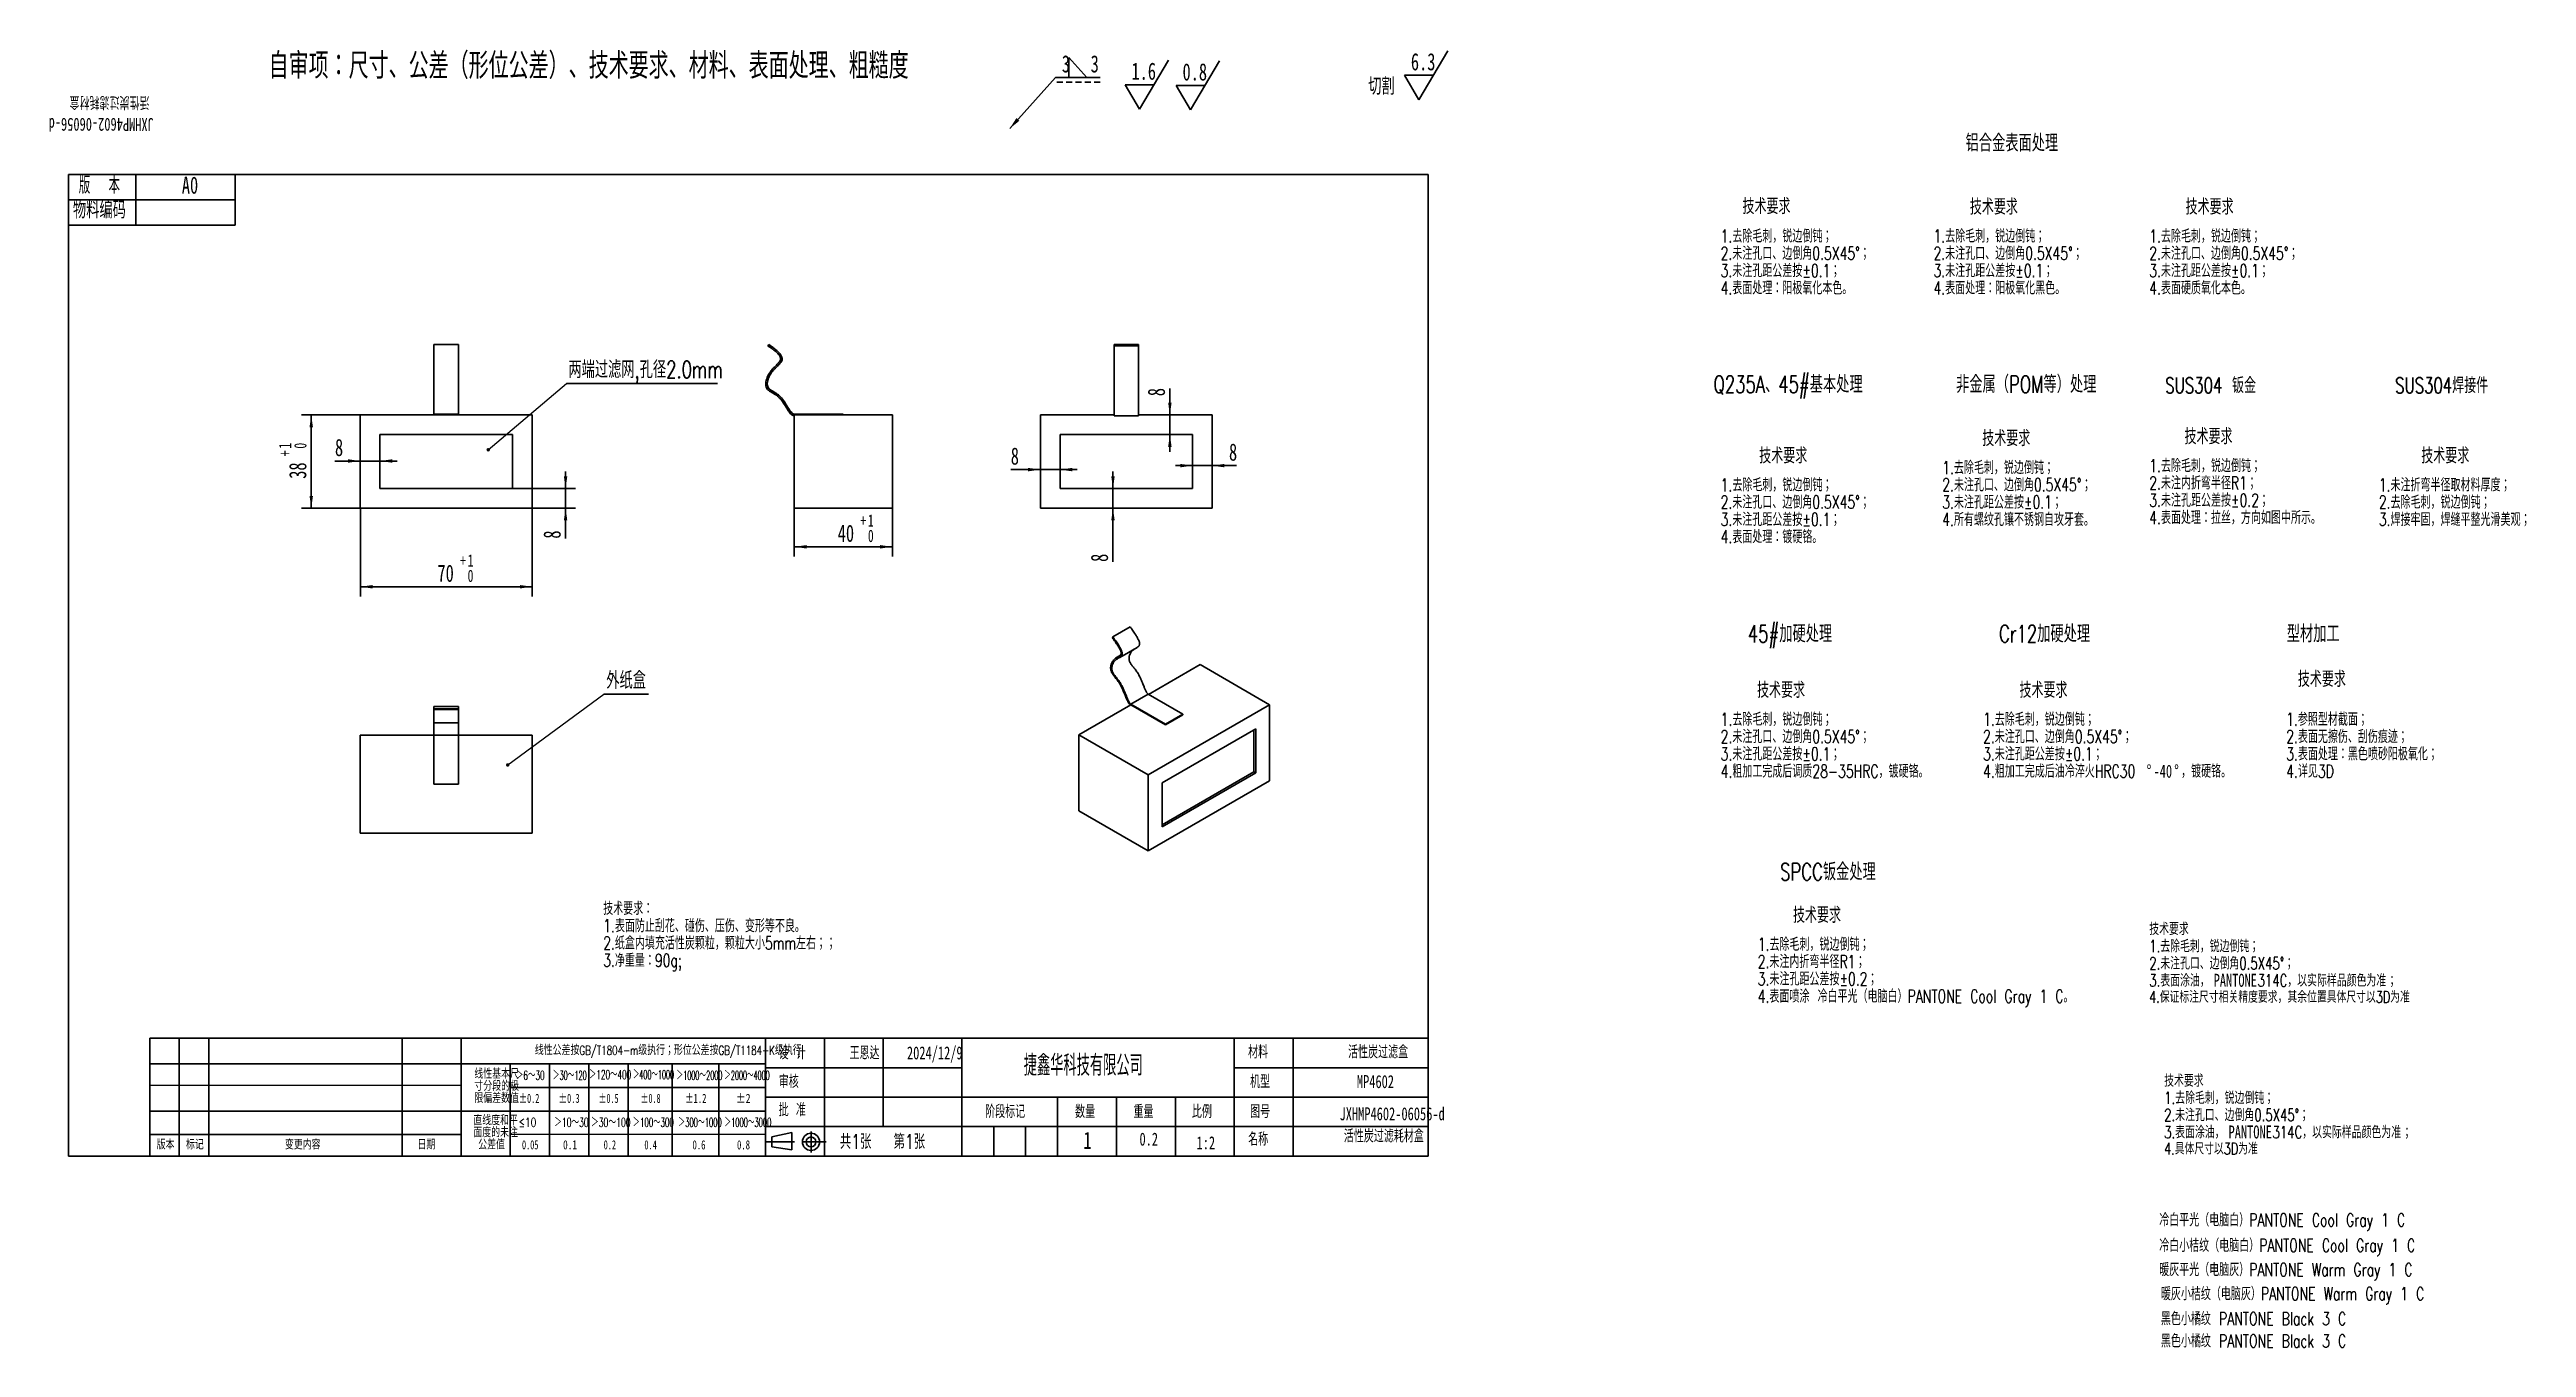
# Model space of a CAD drawing. Header units: millimetres. Extents: x 10 to 515, y -34 to 231.
import ezdxf

# ---------------------------------------------------------------- set-up
doc = ezdxf.new("R2010")
doc.units = ezdxf.units.MM
doc.linetypes.add('HIDDEN', pattern=[1.905, 1.27, -0.635])
doc.layers.add('FORMAT', color=7, linetype='Continuous', lineweight=35)
doc.layers.add('轮廓实线层', color=7, linetype='Continuous', lineweight=35)
doc.styles.add('SLDTEXTSTYLE0', font='TXT', dxfattribs={"width": 0.7, "bigfont": 'bigfont'})
doc.styles.add('SLDTEXTSTYLE1', font='TXT', dxfattribs={"width": 0.7})
doc.styles.add('SLDTEXTSTYLE10', font='TXT', dxfattribs={"width": 0.569954, "bigfont": 'bigfont'})
doc.styles.add('SLDTEXTSTYLE11', font='TXT', dxfattribs={"width": 0.542825, "bigfont": 'bigfont'})
doc.styles.add('SLDTEXTSTYLE12', font='TXT', dxfattribs={"width": 0.607411, "bigfont": 'bigfont'})
doc.styles.add('SLDTEXTSTYLE13', font='TXT', dxfattribs={"width": 0.494457, "bigfont": 'bigfont'})
doc.styles.add('SLDTEXTSTYLE14', font='TXT', dxfattribs={"width": 0.523419, "bigfont": 'bigfont'})
doc.styles.add('SLDTEXTSTYLE15', font='TXT', dxfattribs={"width": 0.677411})
doc.styles.add('SLDTEXTSTYLE16', font='TXT', dxfattribs={"width": 0.616681})
doc.styles.add('SLDTEXTSTYLE17', font='TXT', dxfattribs={"width": 0.592279})
doc.styles.add('SLDTEXTSTYLE18', font='TXT', dxfattribs={"width": 0.633851})
doc.styles.add('SLDTEXTSTYLE19', font='TXT', dxfattribs={"width": 0.751649})
doc.styles.add('SLDTEXTSTYLE2', font='TXT', dxfattribs={"width": 0.579353, "bigfont": 'bigfont'})
doc.styles.add('SLDTEXTSTYLE20', font='TXT', dxfattribs={"width": 0.672854})
doc.styles.add('SLDTEXTSTYLE21', font='TXT', dxfattribs={"width": 0.604873})
doc.styles.add('SLDTEXTSTYLE22', font='TXT', dxfattribs={"width": 0.692137})
doc.styles.add('SLDTEXTSTYLE23', font='TXT', dxfattribs={"width": 0.516181, "bigfont": 'bigfont'})
doc.styles.add('SLDTEXTSTYLE24', font='TXT', dxfattribs={"width": 0.786906})
doc.styles.add('SLDTEXTSTYLE25', font='TXT', dxfattribs={"width": 0.513075, "bigfont": 'bigfont'})
doc.styles.add('SLDTEXTSTYLE26', font='TXT', dxfattribs={"width": 0.6, "bigfont": 'bigfont'})
doc.styles.add('SLDTEXTSTYLE3', font='TXT', dxfattribs={"width": 0.633333, "bigfont": 'bigfont'})
doc.styles.add('SLDTEXTSTYLE4', font='TXT', dxfattribs={"width": 0.589499, "bigfont": 'bigfont'})
doc.styles.add('SLDTEXTSTYLE5', font='TXT', dxfattribs={"width": 0.526455, "bigfont": 'bigfont'})
doc.styles.add('SLDTEXTSTYLE6', font='TXT', dxfattribs={"width": 0.583287, "bigfont": 'bigfont'})
doc.styles.add('SLDTEXTSTYLE7', font='TXT', dxfattribs={"width": 0.632085})
doc.styles.add('SLDTEXTSTYLE8', font='TXT', dxfattribs={"width": 0.735068, "bigfont": 'bigfont'})
doc.styles.add('SLDTEXTSTYLE9', font='TXT', dxfattribs={"width": 0.615255, "bigfont": 'bigfont'})
doc.dimstyles.new('SLDDIMSTYLE0', dxfattribs={"dimtxt": 0.18, "dimasz": 2.5, "dimexe": 0, "dimexo": 0.0625, "dimgap": 0, "dimtad": 0, "dimtih": 1, "dimtoh": 1, "dimdec": 0, "dimrnd": 1e-09, "dimzin": 0, "dimdsep": 46, "dimtxsty": 'Standard', "dimsah": 1, "dimcen": 0.09, "dimadec": 0, "dimazin": 0, "dimtfac": 2.5, "dimtdec": 0, "dimtofl": 0, "dimtmove": 0, "dimatfit": 3, "dimfxl": 0, "dimfrac": 2, "dimtolj": 1, "dimtzin": 0, "dimarcsym": 0})
doc.dimstyles.new('SLDDIMSTYLE1', dxfattribs={"dimtxt": 3.5, "dimasz": 2.5, "dimexe": 0, "dimexo": 0.0625, "dimgap": 0.875, "dimtad": 2, "dimlfac": 2, "dimrnd": 1e-09, "dimzin": 12, "dimdsep": 46, "dimtxsty": 'SLDTEXTSTYLE1', "dimsah": 1, "dimcen": 0.09, "dimadec": 0, "dimazin": 3, "dimtol": 1, "dimtp": 1, "dimtfac": 1, "dimtdec": 1, "dimtofl": 0, "dimtmove": 0, "dimatfit": 3, "dimfxl": 0, "dimfrac": 2, "dimtolj": 1, "dimarcsym": 0})
doc.dimstyles.new('SLDDIMSTYLE2', dxfattribs={"dimtxt": 3.5, "dimasz": 2.5, "dimexe": 0, "dimexo": 0.0625, "dimgap": 0.875, "dimtad": 2, "dimlfac": 2, "dimrnd": 1e-09, "dimzin": 12, "dimdsep": 46, "dimtxsty": 'SLDTEXTSTYLE1', "dimsah": 1, "dimcen": 0.09, "dimadec": 0, "dimazin": 3, "dimtfac": 1, "dimtmove": 0, "dimatfit": 0, "dimfxl": 0, "dimfrac": 2, "dimtolj": 1, "dimtzin": 12, "dimarcsym": 0})
doc.dimstyles.new('SLDDIMSTYLE3', dxfattribs={"dimtxt": 0.18, "dimasz": 0.7, "dimexe": 0, "dimexo": 0.0625, "dimgap": 0, "dimtad": 0, "dimtih": 1, "dimtoh": 1, "dimdec": 0, "dimrnd": 1e-09, "dimzin": 0, "dimdsep": 46, "dimtxsty": 'Standard', "dimblk1": 'DOT', "dimblk2": 'DOT', "dimsah": 1, "dimcen": 0.09, "dimadec": 0, "dimazin": 0, "dimtfac": 0.7, "dimtdec": 0, "dimtofl": 0, "dimtmove": 0, "dimatfit": 3, "dimldrblk": 'DOT', "dimfxl": 0, "dimfrac": 2, "dimtolj": 1, "dimtzin": 0, "dimarcsym": 0})

msp = doc.modelspace()

# ---------------------------------------------------------------- texts
at = {"layer": 'FORMAT'}
for s, insert, char_height, attachment_point, style in [('自审项：尺寸、公差（形位公差）、技术要求、材料、表面处理、粗糙度', (120.1701, 230.2565), 5.291667, 2, 'SLDTEXTSTYLE0'), ('铝合金表面处理', (400.6715, 213.6273), 3.5, 1, 'SLDTEXTSTYLE0'), ('版  本', (16.3148, 205.0299), 3.5, 1, 'SLDTEXTSTYLE26'), ('A0', (38.96, 205.0299), 3.5, 2, 'SLDTEXTSTYLE1'), ('物料编码', (15.1178, 199.9773), 3.5, 1, 'SLDTEXTSTYLE0'), ('Q235A、45#基本处理', (349.3172, 164.4569), 3.5, 1, 'SLDTEXTSTYLE0'), ('非金属（POM等）处理', (398.7222, 164.4569), 3.5, 1, 'SLDTEXTSTYLE0'), ('SUS304 钣金', (441.341, 164.0645), 3.175, 1, 'SLDTEXTSTYLE0'), ('SUS304焊接件', (488.1716, 164.0645), 3.175, 1, 'SLDTEXTSTYLE0'), ('45#加硬处理', (356.3086, 113.6222), 3.5, 1, 'SLDTEXTSTYLE0'), ('Cr12加硬处理', (407.4827, 113.6222), 3.5, 1, 'SLDTEXTSTYLE0'), ('型材加工', (466.0943, 113.6222), 3.5, 1, 'SLDTEXTSTYLE0'), ('SPCC钣金处理', (362.8855, 65.1155), 3.5, 1, 'SLDTEXTSTYLE0'), ('线性公差按GB/T1804-m级执行；形位公差按GB/T1184-K级执行', (136.3831, 27.9234), 1.852083, 2, 'SLDTEXTSTYLE0'), ('设 计', (158.893, 27.7982), 2.64583, 1, 'SLDTEXTSTYLE3'), ('王恩达', (176.376, 27.7982), 2.64583, 2, 'SLDTEXTSTYLE0'), ('2024/12/9', (190.6794, 27.7982), 2.64583, 2, 'SLDTEXTSTYLE1'), ('捷鑫华科技有限公司', (208.7875, 26.0649), 4.23333, 1, 'SLDTEXTSTYLE2'), ('材料', (254.5004, 27.981), 2.64583, 1, 'SLDTEXTSTYLE0'), ('活性炭过滤盒', (280.9836, 27.981), 2.64583, 2, 'SLDTEXTSTYLE0'), ('＞6～30', (105.3457, 22.8184), 1.85208, 1, 'SLDTEXTSTYLE4'), ('＞30～120', (112.8687, 22.8184), 1.85208, 1, 'SLDTEXTSTYLE5'), ('＞120～400', (120.2405, 22.979), 1.85208, 1, 'SLDTEXTSTYLE6'), ('＞400～1000', (129.208, 22.979), 1.85208, 1, 'SLDTEXTSTYLE13'), ('＞1000～2000', (138.0609, 22.8184), 1.85208, 1, 'SLDTEXTSTYLE14'), ('＞2000～4000', (147.8019, 22.8184), 1.85208, 1, 'SLDTEXTSTYLE23'), ('审核', (158.8955, 21.9571), 2.64583, 1, 'SLDTEXTSTYLE0'), ('机型', (254.9054, 21.9571), 2.64583, 1, 'SLDTEXTSTYLE0'), ('MP4602', (280.4481, 21.9571), 2.64583, 2, 'SLDTEXTSTYLE1'), ('±0.2', (105.9442, 18.1427), 1.85208, 1, 'SLDTEXTSTYLE7'), ('±0.3', (114.0606, 18.1427), 1.85208, 1, 'SLDTEXTSTYLE15'), ('±0.5', (122.1662, 18.1427), 1.85208, 1, 'SLDTEXTSTYLE16'), ('±0.8', (130.7171, 18.1427), 1.85208, 1, 'SLDTEXTSTYLE17'), ('±1.2', (139.7998, 18.1427), 1.85208, 1, 'SLDTEXTSTYLE22'), ('±2', (150.1754, 18.1427), 1.85208, 1, 'SLDTEXTSTYLE24'), ('批 准', (158.8955, 16.2214), 2.64583, 1, 'SLDTEXTSTYLE3'), ('阶段标记', (200.9404, 15.8516), 2.64583, 1, 'SLDTEXTSTYLE0'), ('数量', (219.2615, 15.8516), 2.64583, 1, 'SLDTEXTSTYLE0'), ('重量', (231.1732, 15.8516), 2.64583, 1, 'SLDTEXTSTYLE0'), ('比例', (243.0584, 15.8516), 2.64583, 1, 'SLDTEXTSTYLE0'), ('图号', (254.9054, 15.8516), 2.64583, 1, 'SLDTEXTSTYLE0'), ('≤10', (105.8994, 13.2336), 1.85208, 1, 'SLDTEXTSTYLE8'), ('＞10～30', (113.1568, 13.2336), 1.85208, 1, 'SLDTEXTSTYLE12'), ('＞30～100', (120.6328, 13.2336), 1.85208, 1, 'SLDTEXTSTYLE9'), ('＞100～300', (129.1344, 13.2336), 1.85208, 1, 'SLDTEXTSTYLE10'), ('＞300～1000', (138.4253, 13.2336), 1.85208, 1, 'SLDTEXTSTYLE11'), ('＞1000～3000', (147.8431, 13.2336), 1.85208, 1, 'SLDTEXTSTYLE25'), ('共1张', (171.337, 9.8974), 3, 1, 'SLDTEXTSTYLE0'), ('第1张', (182.2886, 9.8974), 3, 1, 'SLDTEXTSTYLE0'), ('1', (220.958, 10.4198), 3.5, 1, 'SLDTEXTSTYLE1'), ('0.2', (234.2685, 10.2316), 2.64583, 2, 'SLDTEXTSTYLE1'), ('名称', (254.5224, 10.2316), 2.64583, 1, 'SLDTEXTSTYLE0'), ('版本', (32.1709, 8.6674), 1.85208, 1, 'SLDTEXTSTYLE0'), ('标记', (38.1463, 8.6674), 1.85208, 1, 'SLDTEXTSTYLE0'), ('变更内容', (58.2951, 8.6674), 1.85208, 1, 'SLDTEXTSTYLE0'), ('日期', (85.2975, 8.6674), 1.85208, 1, 'SLDTEXTSTYLE0'), ('0.05', (106.5853, 8.6792), 1.85208, 1, 'SLDTEXTSTYLE18'), ('0.1', (114.9609, 8.6792), 1.85208, 1, 'SLDTEXTSTYLE19'), ('0.2', (123.2299, 8.6792), 1.85208, 1, 'SLDTEXTSTYLE21'), ('0.4', (131.5166, 8.6674), 1.85208, 1, 'SLDTEXTSTYLE20'), ('0.6', (141.3219, 8.6674), 1.85208, 1, 'SLDTEXTSTYLE1'), ('0.8', (150.3932, 8.6674), 1.85208, 1, 'SLDTEXTSTYLE1'), ('1:2', (245.8983, 9.4834), 2.64583, 2, 'SLDTEXTSTYLE1'), ('冷白平光（电脑白）PANTONE Cool Gray 1 C', (440.1054, -6.2331), 2.645833, 1, 'SLDTEXTSTYLE0'), ('冷白小桔纹（电脑白）PANTONE Cool Gray 1 C', (440.1054, -11.4365), 2.645833, 1, 'SLDTEXTSTYLE0'), ('暖灰平光（电脑灰）PANTONE Warm Gray 1 C', (440.1054, -16.367), 2.645833, 1, 'SLDTEXTSTYLE0'), ('暖灰小桔纹（电脑灰）PANTONE Warm Gray 1 C', (440.4503, -21.282), 2.645833, 1, 'SLDTEXTSTYLE0'), ('黑色小橘纹 PANTONE Black 3 C', (440.4503, -26.3599), 2.645833, 1, 'SLDTEXTSTYLE0'), ('黑色小橘纹 PANTONE Black 3 C', (440.4503, -30.886), 2.645833, 1, 'SLDTEXTSTYLE0')]:
    msp.add_mtext(s, dxfattribs=dict(at, insert=insert, char_height=char_height, attachment_point=attachment_point, style=style))

# ---------------------------------------------------------------- blocks, each defined once
blk = doc.blocks.new('SW_NOTE_0')
at = {"layer": 'FORMAT', "color": 0, "attachment_point": 1}
for s, insert, char_height, style in [('技术要求', (0, 3.22), 2.5, 'SLDTEXTSTYLE0'), ('2.未注孔口、边倒角0.5X45°；', (0, -3.78), 2.5, 'SLDTEXTSTYLE0'), ('1.去除毛刺，锐边倒钝；', (0, -0.28), 2.5, 'SLDTEXTSTYLE0'), ('3.表面涂油，', (0, -7.28), 2.5, 'SLDTEXTSTYLE0'), ('PANTONE', (13.12, -7.17), 2.646, 'SLDTEXTSTYLE1'), ('314C，以实际样品颜色为准', (22.06, -7.28), 2.5, 'SLDTEXTSTYLE0'), ('；', (48.46, -7.44), 2.38, 'SLDTEXTSTYLE0'), ('4.保证标注尺寸相关精度要求，其余位置具体尺寸以3D为准', (0, -10.69), 2.3813, 'SLDTEXTSTYLE0')]:
    blk.add_mtext(s, dxfattribs=dict(at, insert=insert, char_height=char_height, style=style))
blk = doc.blocks.new('SW_NOTE_0_1')
at = {"layer": 'FORMAT', "color": 0, "attachment_point": 1}
for s, insert, char_height, style in [('技术要求', (0, 3.22), 2.5, 'SLDTEXTSTYLE0'), ('2.未注孔口、边倒角0.5X45°；', (0, -3.78), 2.5, 'SLDTEXTSTYLE0'), ('1.去除毛刺，锐边倒钝；', (0, -0.28), 2.5, 'SLDTEXTSTYLE0'), ('3.表面涂油，', (0, -7.28), 2.5, 'SLDTEXTSTYLE0'), ('PANTONE', (13.12, -7.17), 2.646, 'SLDTEXTSTYLE1'), ('314C，以实际样品颜色为准', (22.06, -7.28), 2.5, 'SLDTEXTSTYLE0'), ('；', (48.46, -7.44), 2.38, 'SLDTEXTSTYLE0'), ('4.具体尺寸以3D为准', (0, -10.69), 2.3813, 'SLDTEXTSTYLE0')]:
    blk.add_mtext(s, dxfattribs=dict(at, insert=insert, char_height=char_height, style=style))
blk = doc.blocks.new('SW_NOTE_0_2')
at = {"layer": 'FORMAT', "color": 0, "attachment_point": 1, "style": 'SLDTEXTSTYLE0'}
for s, insert, char_height in [('技术要求', (5.95, 4.09), 3.175), ('1.去除毛刺，锐边倒钝；', (-1.23, -2.12), 2.6458), ('2.未注内折弯半径R1；', (-1.23, -5.64), 2.6458), ('3.未注孔距公差按±0.2；', (-1.23, -9.17), 2.6458), ('4.表面处理：拉丝，方向如图中所示。', (-1.23, -12.7), 2.6458)]:
    blk.add_mtext(s, dxfattribs=dict(at, insert=insert, char_height=char_height))
blk = doc.blocks.new('SW_NOTE_0_3')
at = {"layer": 'FORMAT', "color": 0, "attachment_point": 1, "style": 'SLDTEXTSTYLE0'}
for s, insert, char_height in [('技术要求：', (0, 3.41), 2.646), ('1.表面防止刮花、碰伤、压伤、变形等不良。', (0, -0.12), 2.6458), ('2.纸盒内填充活性炭颗粒，颗粒大小5mm左右；；', (0, -3.64), 2.6458), ('3.净重量：90g;', (0, -7.17), 2.646)]:
    blk.add_mtext(s, dxfattribs=dict(at, insert=insert, char_height=char_height))
blk = doc.blocks.new('SW_NOTE_0_4')
at = {"layer": 'FORMAT', "color": 0, "attachment_point": 1, "style": 'SLDTEXTSTYLE0'}
for s, insert, char_height in [('技术要求', (0, 4.09), 3.175), ('1.去除毛刺，锐边倒钝；', (-7.41, -2.12), 2.6458), ('2.未注孔口、边倒角0.5X45°；', (-7.41, -5.64), 2.6458), ('3.未注孔距公差按±0.1；', (-7.41, -9.17), 2.6458), ('4.表面处理：阳极氧化黑色。', (-7.41, -12.7), 2.6458)]:
    blk.add_mtext(s, dxfattribs=dict(at, insert=insert, char_height=char_height))
blk = doc.blocks.new('SW_NOTE_0_5')
at = {"layer": 'FORMAT', "color": 0, "attachment_point": 1, "style": 'SLDTEXTSTYLE0'}
for s, insert, char_height in [('技术要求', (0, 4.09), 3.175), ('1.去除毛刺，锐边倒钝；', (-4.45, -2.22), 2.6458), ('2.未注孔口、边倒角0.5X45°；', (-4.45, -5.74), 2.6458), ('3.未注孔距公差按±0.1；', (-4.45, -9.27), 2.6458), ('4.表面处理：阳极氧化本色。', (-4.45, -12.8), 2.6458)]:
    blk.add_mtext(s, dxfattribs=dict(at, insert=insert, char_height=char_height))
blk = doc.blocks.new('SW_NOTE_0_6')
at = {"layer": 'FORMAT', "color": 0, "attachment_point": 1, "style": 'SLDTEXTSTYLE0'}
for s, insert, char_height in [('技术要求', (2.38, 4.09), 3.175), ('1.参照型材截面；', (0, -4.35), 2.646), ('2.表面无擦伤、刮伤痕迹；', (0, -7.88), 2.6458), ('3.表面处理：黑色喷砂阳极氧化；', (0, -11.41), 2.6458), ('4.详见3D', (0, -14.93), 2.646)]:
    blk.add_mtext(s, dxfattribs=dict(at, insert=insert, char_height=char_height))
blk = doc.blocks.new('SW_NOTE_0_7')
at = {"layer": 'FORMAT', "color": 0, "attachment_point": 1, "style": 'SLDTEXTSTYLE0'}
for s, insert, char_height in [('技术要求', (1.19, 4.09), 3.175), ('1.去除毛刺，锐边倒钝；', (-6.67, -2.12), 2.6458), ('2.未注孔口、边倒角0.5X45°；', (-6.67, -5.64), 2.6458), ('3.未注孔距公差按±0.1；', (-6.67, -9.17), 2.6458), ('4.表面处理：镀硬铬。', (-6.67, -12.7), 2.6458)]:
    blk.add_mtext(s, dxfattribs=dict(at, insert=insert, char_height=char_height))
blk = doc.blocks.new('SW_NOTE_0_8')
at = {"layer": 'FORMAT', "color": 0, "attachment_point": 1, "style": 'SLDTEXTSTYLE0'}
for s, insert, char_height in [('技术要求', (5.95, 4.09), 3.175), ('1.去除毛刺，锐边倒钝；', (-1.23, -2.12), 2.6458), ('2.未注内折弯半径R1；', (-1.23, -5.64), 2.6458), ('3.未注孔距公差按±0.2；', (-1.23, -9.17), 2.6458), ('4.表面喷涂 冷白平光（电脑白）PANTONE Cool Gray 1 C。', (-1.23, -12.7), 2.6458)]:
    blk.add_mtext(s, dxfattribs=dict(at, insert=insert, char_height=char_height))
blk = doc.blocks.new('SW_NOTE_0_9')
at = {"layer": 'FORMAT', "color": 0, "attachment_point": 1, "style": 'SLDTEXTSTYLE0'}
for s, insert, char_height in [('技术要求', (0, 4.09), 3.175), ('1.去除毛刺，锐边倒钝；', (-8.15, -2.12), 2.6458), ('2.未注孔口、边倒角0.5X45°；', (-8.15, -5.64), 2.6458), ('3.未注孔距公差按±0.1；', (-8.15, -9.17), 2.6458), ('4.所有螺纹孔镶不锈钢自攻牙套。', (-8.15, -12.7), 2.6458)]:
    blk.add_mtext(s, dxfattribs=dict(at, insert=insert, char_height=char_height))
blk = doc.blocks.new('SW_NOTE_0_10')
at = {"layer": 'FORMAT', "color": 0, "attachment_point": 1, "style": 'SLDTEXTSTYLE0'}
for s, insert, char_height in [('技术要求', (0, 4.09), 3.175), ('1.去除毛刺，锐边倒钝；', (-7.41, -2.12), 2.6458), ('2.未注孔口、边倒角0.5X45°；', (-7.41, -5.64), 2.6458), ('3.未注孔距公差按±0.1；', (-7.41, -9.17), 2.6458), ('4.表面硬质氧化本色。', (-7.41, -12.7), 2.6458)]:
    blk.add_mtext(s, dxfattribs=dict(at, insert=insert, char_height=char_height))
blk = doc.blocks.new('SW_NOTE_0_11')
at = {"layer": 'FORMAT', "color": 0, "attachment_point": 1, "style": 'SLDTEXTSTYLE0'}
for s, insert, char_height in [('技术要求', (0, 4.09), 3.175), ('1.未注折弯半径取材料厚度；', (-8.64, -2.12), 2.6458), ('2.去除毛刺，锐边倒钝；', (-8.64, -5.64), 2.6458), ('3.焊接牢固，焊缝平整光滑美观；', (-8.64, -9.17), 2.6458)]:
    blk.add_mtext(s, dxfattribs=dict(at, insert=insert, char_height=char_height))
blk = doc.blocks.new('SW_NOTE_0_12')
at = {"layer": 'FORMAT', "color": 0, "attachment_point": 1}
for s, insert, char_height, style in [('技术要求', (0, 4.09), 3.175, 'SLDTEXTSTYLE0'), ('1.去除毛刺，锐边倒钝；', (-7.41, -2.12), 2.6458, 'SLDTEXTSTYLE0'), ('2.未注孔口、边倒角0.5X45°；', (-7.41, -5.64), 2.6458, 'SLDTEXTSTYLE0'), ('3.未注孔距公差按±0.1；', (-7.41, -9.17), 2.6458, 'SLDTEXTSTYLE0'), ('4.粗加工完成后油冷淬火HRC30', (-7.41, -12.7), 2.6458, 'SLDTEXTSTYLE0'), ('%%d', (25.92, -12.7), 2.646, 'SLDTEXTSTYLE1'), ('-40', (27.32, -12.7), 2.646, 'SLDTEXTSTYLE1'), ('%%d', (31.53, -12.7), 2.646, 'SLDTEXTSTYLE1'), ('，镀硬铬。', (32.92, -12.7), 2.646, 'SLDTEXTSTYLE0')]:
    blk.add_mtext(s, dxfattribs=dict(at, insert=insert, char_height=char_height, style=style))
blk = doc.blocks.new('SW_NOTE_0_13')
at = {"layer": 'FORMAT', "color": 0, "attachment_point": 1, "style": 'SLDTEXTSTYLE0'}
for s, insert, char_height in [('技术要求', (0, 4.09), 3.175), ('1.去除毛刺，锐边倒钝；', (-7.41, -2.12), 2.6458), ('2.未注孔口、边倒角0.5X45°；', (-7.41, -5.64), 2.6458), ('3.未注孔距公差按±0.1；', (-7.41, -9.17), 2.6458), ('4.粗加工完成后调质28-35HRC，镀硬铬。', (-7.41, -12.7), 2.6458)]:
    blk.add_mtext(s, dxfattribs=dict(at, insert=insert, char_height=char_height))
blk = doc.blocks.new('SW_NOTE_0_14')
at = {"layer": 'FORMAT', "color": 0, "char_height": 1.852, "attachment_point": 2, "style": 'SLDTEXTSTYLE0'}
for s, insert in [('线性基本尺', (6.37, 2.39)), ('寸分段的极', (6.37, -0.08)), ('限偏差数值', (6.37, -2.55))]:
    blk.add_mtext(s, dxfattribs=dict(at, insert=insert))
blk = doc.blocks.new('SW_NOTE_0_15')
at = {"layer": 'FORMAT', "color": 0, "char_height": 1.852, "attachment_point": 2, "style": 'SLDTEXTSTYLE0'}
for s, insert in [('面度的未注', (6.37, -0.08)), ('直线度和平', (6.37, 2.39)), ('公差值', (5.55, -2.55))]:
    blk.add_mtext(s, dxfattribs=dict(at, insert=insert))
blk = doc.blocks.new('SW_NOTE_0_16')
at = {"layer": 'FORMAT', "color": 0, "attachment_point": 2}
for s, insert, char_height, style in [('JXHMP4602-06056-d', (17.12, 3.41), 2.6458, 'SLDTEXTSTYLE1'), ('活性炭过滤耗材盒', (15.43, -1.12), 2.646, 'SLDTEXTSTYLE0')]:
    blk.add_mtext(s, dxfattribs=dict(at, insert=insert, char_height=char_height, style=style))
blk = doc.blocks.new('SW_NOTE_0_17')
at = {"layer": 'FORMAT', "color": 0, "attachment_point": 2, "rotation": 180}
for s, insert, char_height, style in [('活性炭过滤耗材盒', (-15.43, 1.12), 2.646, 'SLDTEXTSTYLE0'), ('JXHMP4602-06056-d', (-17.12, -3.41), 2.6458, 'SLDTEXTSTYLE1')]:
    blk.add_mtext(s, dxfattribs=dict(at, insert=insert, char_height=char_height, style=style))
blk = doc.blocks.new('SW_SFSYMBOL_0')
at = {"layer": 'FORMAT', "color": 0}
for p, q in [((1.65, -5), (7.55, 5)), ((1.65, -5), (-1.3, 0)), ((4.6, 0), (-1.3, 0))]:
    blk.add_line(p, q, dxfattribs=at)
at = {"layer": 'FORMAT', "color": 0, "char_height": 3.5, "attachment_point": 1}
for s, insert, style in [('6.3', (0, 4.51), 'SLDTEXTSTYLE1'), ('切割', (-8.68, -0.49), 'SLDTEXTSTYLE0')]:
    blk.add_mtext(s, dxfattribs=dict(at, insert=insert, style=style))
blk = doc.blocks.new('SW_SFSYMBOL_1')
at = {"layer": 'FORMAT', "color": 0}
for p, q in [((1.65, -5), (7.55, 5)), ((1.65, -5), (-1.3, 0)), ((4.6, 0), (-1.3, 0))]:
    blk.add_line(p, q, dxfattribs=at)
at = {"layer": 'FORMAT', "color": 0, "insert": (0, 4.51), "char_height": 3.5, "attachment_point": 1, "style": 'SLDTEXTSTYLE1'}
blk.add_mtext('0.8', dxfattribs=at)
blk = doc.blocks.new('SW_SFSYMBOL_2')
at = {"layer": 'FORMAT', "color": 0}
for p, q in [((1.65, -5), (7.55, 5)), ((1.65, -5), (-1.3, 0)), ((4.6, 0), (-1.3, 0))]:
    blk.add_line(p, q, dxfattribs=at)
at = {"layer": 'FORMAT', "color": 0, "insert": (0, 4.51), "char_height": 3.5, "attachment_point": 1, "style": 'SLDTEXTSTYLE1'}
blk.add_mtext('1.6', dxfattribs=at)
blk = doc.blocks.new('SW_SYMBOL_WELD_FILL')
at = {"layer": 'FORMAT', "color": 0}
for p, q in [((100, 0), (100, 900)), ((100, 900), (900, 0)), ((100, 0), (900, 0))]:
    blk.add_line(p, q, dxfattribs=at)
blk = doc.blocks.new('SW_WELDSYMBOL_0')
at = {"layer": 'FORMAT', "color": 0}
blk.add_line((9.15, 0), (0, 0), dxfattribs=at)
at = {"layer": 'FORMAT', "color": 0, "linetype": 'HIDDEN'}
blk.add_line((9.15, -1), (0, -1), dxfattribs=at)
at = {"layer": 'FORMAT', "color": 0, "xscale": 0.004511737089201878, "yscale": 0.004511737089201878, "zscale": 0.004511737089201878}
blk.add_blockref('SW_SYMBOL_WELD_FILL', (2.31, 0), dxfattribs=at)
at = {"layer": 'FORMAT', "color": 0, "char_height": 3.5, "attachment_point": 1, "style": 'SLDTEXTSTYLE1'}
for insert in [(1.31, 4.51), (7.18, 4.51)]:
    blk.add_mtext('3', dxfattribs=dict(at, insert=insert))
blk = doc.blocks.new('_D')
at = {"layer": 'FORMAT'}
for p, q in [((73.66, 137.45), (73.66, 119.45)), ((108.66, 137.45), (108.66, 119.45)), ((73.66, 121.45), (108.66, 121.45))]:
    blk.add_line(p, q, dxfattribs=at)
for points in [[(73.66, 121.45), (76.16, 121.1), (76.16, 121.8)], [(108.66, 121.45), (106.16, 121.8), (106.16, 121.1)]]:
    blk.add_solid(points, dxfattribs=at)
at = {"layer": 'FORMAT', "attachment_point": 1, "style": 'SLDTEXTSTYLE1'}
for s, insert, char_height in [('+', (93.97, 128.04), 2.5), ('1', (95.51, 128.04), 2.5), ('70', (89.37, 125.96), 3.5), ('0', (95.51, 124.93), 2.5)]:
    blk.add_mtext(s, dxfattribs=dict(at, insert=insert, char_height=char_height))
blk = doc.blocks.new('_D_1')
at = {"layer": 'FORMAT'}
for p, q in [((73.66, 156.45), (61.66, 156.45)), ((63.66, 156.45), (63.66, 137.45)), ((73.66, 137.45), (61.66, 137.45))]:
    blk.add_line(p, q, dxfattribs=at)
for points in [[(63.66, 156.45), (63.31, 153.95), (64.01, 153.95)], [(63.66, 137.45), (64.01, 139.95), (63.31, 139.95)]]:
    blk.add_solid(points, dxfattribs=at)
at = {"layer": 'FORMAT', "attachment_point": 1, "rotation": 90, "style": 'SLDTEXTSTYLE1'}
for s, insert, char_height in [('1', (57.07, 149.59), 2.5), ('+', (57.07, 148.05), 2.5), ('38', (59.15, 143.45), 3.5), ('0', (60.18, 149.59), 2.5)]:
    blk.add_mtext(s, dxfattribs=dict(at, insert=insert, char_height=char_height))
blk = doc.blocks.new('_D_2')
at = {"layer": 'FORMAT'}
for p, q in [((104.66, 141.45), (117.47, 141.45)), ((115.47, 141.45), (115.47, 144.95)), ((115.47, 141.45), (115.47, 137.45)), ((108.66, 137.45), (117.47, 137.45)), ((115.47, 137.45), (115.47, 131.25))]:
    blk.add_line(p, q, dxfattribs=at)
for points in [[(115.47, 141.45), (115.82, 143.95), (115.12, 143.95)], [(115.47, 137.45), (115.12, 134.95), (115.82, 134.95)]]:
    blk.add_solid(points, dxfattribs=at)
at = {"layer": 'FORMAT', "insert": (110.96, 131.25), "char_height": 3.5, "attachment_point": 1, "rotation": 90, "style": 'SLDTEXTSTYLE1'}
blk.add_mtext('8', dxfattribs=at)
blk = doc.blocks.new('_D_3')
at = {"layer": 'FORMAT'}
for p, q in [((73.66, 147.07), (68.49, 147.07)), ((77.66, 147.07), (73.66, 147.07)), ((77.66, 147.07), (81.16, 147.07))]:
    blk.add_line(p, q, dxfattribs=at)
for points in [[(73.66, 147.07), (71.16, 147.42), (71.16, 146.72)], [(77.66, 147.07), (80.16, 146.72), (80.16, 147.42)]]:
    blk.add_solid(points, dxfattribs=at)
at = {"layer": 'FORMAT', "insert": (68.49, 151.58), "char_height": 3.5, "attachment_point": 1, "style": 'SLDTEXTSTYLE1'}
blk.add_mtext('8', dxfattribs=at)
blk = doc.blocks.new('SW_NOTE_0_18')
at = {"layer": 'FORMAT', "color": 0}
blk.add_line((30.77, 0), (0, 0), dxfattribs=at)
at = {"layer": 'FORMAT', "color": 0, "insert": (0.4, 4.58), "char_height": 3.5, "attachment_point": 1, "style": 'SLDTEXTSTYLE0'}
blk.add_mtext('两端过滤网,孔径2.0mm', dxfattribs=at)
blk = doc.blocks.new('_Dot')
at = {"color": 0, "linetype": 'ByBlock', "lineweight": -2}
blk.add_line((-0.5, 0), (-1, 0), dxfattribs=at)
at = {"color": 0, "linetype": 'ByBlock', "const_width": 0.5}
blk.add_lwpolyline([(-0.25, 0, 1), (0.25, 0, 1)], format="xyb", close=True, dxfattribs=at)
blk = doc.blocks.new('_D_4')
at = {"layer": 'FORMAT'}
for p, q in [((162.05, 137.45), (162.05, 127.59)), ((182.05, 137.45), (182.05, 127.59)), ((162.05, 129.59), (182.05, 129.59))]:
    blk.add_line(p, q, dxfattribs=at)
for points in [[(162.05, 129.59), (164.55, 129.24), (164.55, 129.94)], [(182.05, 129.59), (179.55, 129.94), (179.55, 129.24)]]:
    blk.add_solid(points, dxfattribs=at)
at = {"layer": 'FORMAT', "attachment_point": 1, "style": 'SLDTEXTSTYLE1'}
for s, insert, char_height in [('40', (170.91, 134.1), 3.5), ('+', (175.51, 136.18), 2.5), ('0', (177.05, 133.07), 2.5), ('1', (177.05, 136.18), 2.5)]:
    blk.add_mtext(s, dxfattribs=dict(at, insert=insert, char_height=char_height))
blk = doc.blocks.new('_D_5')
at = {"layer": 'FORMAT'}
for p, q in [((226.98, 141.45), (226.98, 144.95)), ((226.98, 137.45), (226.98, 141.45)), ((226.98, 137.45), (226.98, 126.51))]:
    blk.add_line(p, q, dxfattribs=at)
for points in [[(226.98, 141.45), (227.33, 143.95), (226.63, 143.95)], [(226.98, 137.45), (226.63, 134.95), (227.33, 134.95)]]:
    blk.add_solid(points, dxfattribs=at)
at = {"layer": 'FORMAT', "insert": (222.47, 126.51), "char_height": 3.5, "attachment_point": 1, "rotation": 90, "style": 'SLDTEXTSTYLE1'}
blk.add_mtext('8', dxfattribs=at)
blk = doc.blocks.new('_D_6')
at = {"layer": 'FORMAT'}
for p, q in [((212.19, 145.32), (206.16, 145.32)), ((216.19, 145.32), (212.19, 145.32)), ((216.19, 145.32), (219.69, 145.32))]:
    blk.add_line(p, q, dxfattribs=at)
for points in [[(212.19, 145.32), (209.69, 145.67), (209.69, 144.97)], [(216.19, 145.32), (218.69, 144.97), (218.69, 145.67)]]:
    blk.add_solid(points, dxfattribs=at)
at = {"layer": 'FORMAT', "insert": (206.16, 149.83), "char_height": 3.5, "attachment_point": 1, "style": 'SLDTEXTSTYLE1'}
blk.add_mtext('8', dxfattribs=at)
blk = doc.blocks.new('_D_7')
at = {"layer": 'FORMAT'}
for p, q in [((238.57, 156.45), (238.57, 161.81)), ((238.57, 152.45), (238.57, 156.45)), ((238.57, 152.45), (238.57, 148.95))]:
    blk.add_line(p, q, dxfattribs=at)
for points in [[(238.57, 156.45), (238.92, 158.95), (238.22, 158.95)], [(238.57, 152.45), (238.22, 149.95), (238.92, 149.95)]]:
    blk.add_solid(points, dxfattribs=at)
at = {"layer": 'FORMAT', "insert": (234.06, 160.28), "char_height": 3.5, "attachment_point": 1, "rotation": 90, "style": 'SLDTEXTSTYLE1'}
blk.add_mtext('8', dxfattribs=at)
blk = doc.blocks.new('_D_8')
at = {"layer": 'FORMAT'}
for p, q in [((243.19, 146.13), (239.69, 146.13)), ((243.19, 146.13), (247.19, 146.13)), ((247.19, 146.13), (252.14, 146.13))]:
    blk.add_line(p, q, dxfattribs=at)
for points in [[(243.19, 146.13), (240.69, 146.48), (240.69, 145.78)], [(247.19, 146.13), (249.69, 145.78), (249.69, 146.48)]]:
    blk.add_solid(points, dxfattribs=at)
at = {"layer": 'FORMAT', "insert": (250.61, 150.64), "char_height": 3.5, "attachment_point": 1, "style": 'SLDTEXTSTYLE1'}
blk.add_mtext('8', dxfattribs=at)
blk = doc.blocks.new('SW_NOTE_0_19')
at = {"layer": 'FORMAT', "color": 0}
blk.add_line((9.08, 0), (0, 0), dxfattribs=at)
at = {"layer": 'FORMAT', "color": 0, "insert": (0.47, 4.58), "char_height": 3.5, "attachment_point": 1, "style": 'SLDTEXTSTYLE0'}
blk.add_mtext('外纸盒', dxfattribs=at)

# ---------------------------------------------------------------- dimensions: what is measured, and where the dimension line sits
at = {"layer": 'FORMAT'}
for base, p1, p2, dimstyle, picture, middle in [((238.5713, 156.4507), (243.1937, 152.4507), (232.1937, 156.4507), 'SLDDIMSTYLE2', '_D_7', (238.5713, 161.044)), ((63.6583, 137.4507), (73.6583, 156.4507), (73.6583, 137.4507), 'SLDDIMSTYLE1', '_D_1', (63.6583, 147.069)), ((115.4708, 137.4507), (104.6583, 141.4507), (108.6583, 137.4507), 'SLDDIMSTYLE2', '_D_2', (115.4708, 132.0133)), ((226.9798, 141.4507), (212.1937, 137.4507), (216.1937, 141.4507), 'SLDDIMSTYLE2', '_D_5', (226.9798, 127.2776))]:
    dim = msp.add_linear_dim(base=base, p1=p1, p2=p2, angle=90, dimstyle=dimstyle, dxfattribs=at)
    dim.commit()
    dim.dimension.update_dxf_attribs({"geometry": picture, "text_midpoint": middle, "dimtype": 160})
for base, p1, p2, dimstyle, picture, middle in [((73.6583, 147.069), (77.6583, 152.4507), (73.6583, 156.4507), 'SLDDIMSTYLE2', '_D_3', (69.2514, 147.069)), ((212.1937, 145.32), (216.1937, 141.4507), (212.1937, 137.4507), 'SLDDIMSTYLE2', '_D_6', (206.9216, 145.32)), ((247.1937, 146.1263), (243.1937, 141.4507), (247.1937, 137.4507), 'SLDDIMSTYLE2', '_D_8', (251.3723, 146.1263)), ((108.6583, 121.4507), (73.6583, 137.4507), (108.6583, 137.4507), 'SLDDIMSTYLE1', '_D', (92.9875, 121.4507)), ((182.0485, 129.5871), (162.0485, 137.4507), (182.0485, 137.4507), 'SLDDIMSTYLE1', '_D_4', (174.5261, 129.5871))]:
    dim = msp.add_linear_dim(base=base, p1=p1, p2=p2, dimstyle=dimstyle, dxfattribs=at)
    dim.commit()
    dim.dimension.update_dxf_attribs({"geometry": picture, "text_midpoint": middle, "dimtype": 160})

# ---------------------------------------------------------------- linework, layer by layer
at = {"color": 7, "linetype": 'Continuous', "lineweight": 35}
for p, q in [((93.6583, 170.8079), (88.6583, 170.8079)), ((156.8478, 170.8079), (156.6814, 170.5583)), ((227.1937, 170.8079), (232.1937, 170.8079)), ((227.1937, 170.8079), (227.1937, 170.5583)), ((227.1937, 170.5583), (232.1937, 170.5583)), ((232.1937, 170.8079), (232.1937, 170.5583)), ((73.6583, 156.4507), (73.6583, 137.4507)), ((108.6583, 156.4507), (73.6583, 156.4507)), ((88.6583, 156.4507), (88.6583, 156.6007)), ((93.6583, 156.6007), (88.6583, 156.6007)), ((93.6583, 156.4507), (93.6583, 156.6007)), ((108.6583, 137.4507), (108.6583, 156.4507)), ((172.0485, 156.6007), (162.0485, 156.6007)), ((162.0485, 156.4507), (162.0485, 137.4507)), ((182.0485, 156.4507), (162.0485, 156.4507)), ((172.0485, 156.4507), (172.0485, 156.6007)), ((182.0485, 156.4507), (182.0485, 137.4507)), ((212.1937, 137.4507), (212.1937, 156.4507)), ((212.1937, 156.4507), (227.1937, 156.4507)), ((232.1937, 156.4507), (247.1937, 156.4507)), ((247.1937, 156.4507), (247.1937, 137.4507)), ((77.6583, 152.4507), (77.6583, 141.4507)), ((104.6583, 152.4507), (77.6583, 152.4507)), ((104.6583, 141.4507), (104.6583, 152.4507)), ((243.1937, 152.4507), (216.1937, 152.4507)), ((216.1937, 152.4507), (216.1937, 141.4507)), ((227.1937, 156.3007), (232.1937, 156.3007)), ((243.1937, 141.4507), (243.1937, 152.4507)), ((77.6583, 141.4507), (104.6583, 141.4507)), ((216.1937, 141.4507), (243.1937, 141.4507)), ((73.6583, 137.4507), (108.6583, 137.4507)), ((182.0485, 137.4507), (162.0485, 137.4507)), ((247.1937, 137.4507), (212.1937, 137.4507)), ((226.9268, 111.2712), (226.8092, 111.1353)), ((230.4624, 113.3122), (226.9268, 111.2712)), ((228.3694, 107.4128), (227.7586, 107.0602)), ((228.3523, 107.0426), (231.8879, 109.0837)), ((244.7465, 105.5891), (234.2459, 99.5272)), ((258.8886, 97.425), (244.7465, 105.5891)), ((93.6583, 97.0253), (88.6583, 97.0253)), ((93.6583, 96.5963), (88.6583, 96.5963)), ((88.6583, 96.4299), (88.6583, 96.5963)), ((93.6583, 96.4299), (88.6583, 96.4299)), ((93.6583, 96.4299), (93.6583, 96.5963)), ((230.6043, 97.425), (219.9977, 91.3019)), ((234.1399, 99.5885), (230.6043, 97.5475)), ((237.6754, 93.4654), (230.6043, 97.5475)), ((237.6754, 93.3429), (230.6043, 97.425)), ((241.2109, 95.5064), (234.1399, 99.5885)), ((258.8886, 97.425), (234.1399, 83.1378)), ((258.8886, 81.9107), (258.8886, 97.425)), ((73.6583, 71.2292), (73.6583, 91.2292)), ((88.6583, 91.2292), (73.6583, 91.2292)), ((88.6583, 93.6967), (93.6583, 93.6967)), ((93.6583, 91.2292), (88.6583, 91.2292)), ((88.6583, 81.2292), (88.6583, 91.2292)), ((93.6583, 81.2292), (93.6583, 91.2292)), ((108.6583, 91.2292), (93.6583, 91.2292)), ((108.6583, 71.2292), (108.6583, 91.2292)), ((234.1399, 83.1378), (219.9977, 91.3019)), ((219.9977, 91.3019), (219.9977, 75.7876)), ((256.0602, 92.526), (236.9683, 81.5045)), ((241.2109, 95.5064), (237.6754, 93.4654)), ((241.2109, 95.384), (237.6754, 93.3429)), ((237.6754, 93.3429), (237.6754, 93.4654)), ((241.2109, 95.384), (241.2109, 95.5064)), ((255.7066, 83.7481), (255.7066, 92.3219)), ((256.0602, 83.544), (256.0602, 92.526)), ((93.6583, 81.2292), (88.6583, 81.2292)), ((234.1399, 83.1378), (234.1399, 67.6236)), ((234.1399, 67.6236), (258.8886, 81.9107)), ((236.9683, 72.9307), (255.7066, 83.7481)), ((236.9683, 72.5225), (256.0602, 83.544)), ((236.9683, 81.5045), (236.9683, 72.5225)), ((255.7066, 83.7481), (256.0602, 83.544)), ((234.1399, 67.6236), (219.9977, 75.7876)), ((108.6583, 71.2292), (73.6583, 71.2292)), ((94.1856, 14.6297), (30.7863, 14.6297))]:
    msp.add_line(p, q, dxfattribs=at)
for points, knots in [([(88.6583, 156.6007), (88.6583, 156.6007), (88.6583, 156.6229), (88.6583, 156.7198), (88.6583, 156.7951), (88.6583, 157.0915), (88.6583, 157.3817), (88.6583, 158.0535), (88.6583, 158.4352), (88.6583, 159.2028), (88.6583, 159.5889), (88.6583, 160.1076), (88.6583, 160.2705), (88.6583, 160.565), (88.6583, 160.6943), (88.6583, 161.0452), (88.6583, 161.2323), (88.6583, 161.5173), (88.6583, 161.6129), (88.6583, 161.8143), (88.6583, 161.9198), (88.6583, 162.1503), (88.6583, 162.2793), (88.6583, 162.5674), (88.6583, 162.7256), (88.6583, 163.23), (88.6583, 163.6054), (88.6583, 164.3594), (88.6583, 164.738), (88.6583, 165.256), (88.6583, 165.4197), (88.6583, 165.7249), (88.6583, 165.8676), (88.6583, 166.2741), (88.6583, 166.5161), (88.6583, 166.8745), (88.6583, 166.9934), (88.6583, 167.2383), (88.6583, 167.3648), (88.6583, 167.6335), (88.6583, 167.7762), (88.6583, 168.0744), (88.6583, 168.2289), (88.6583, 168.7063), (88.6583, 169.0443), (88.6583, 169.8302), (88.6583, 170.2781), (88.6583, 170.8079)], [0, 0, 0, 0, 0.03125, 0.03125, 0.0625, 0.0625, 0.125, 0.125, 0.1875, 0.1875, 0.25, 0.25, 0.28125, 0.28125, 0.3125, 0.3125, 0.375, 0.375, 0.40625, 0.40625, 0.4375, 0.4375, 0.46875, 0.46875, 0.5, 0.5, 0.5625, 0.5625, 0.625, 0.625, 0.65625, 0.65625, 0.6875, 0.6875, 0.75, 0.75, 0.78125, 0.78125, 0.8125, 0.8125, 0.84375, 0.84375, 0.875, 0.875, 0.9375, 0.9375, 1, 1, 1, 1]), ([(93.6583, 156.6007), (93.6583, 156.6007), (93.6583, 156.6229), (93.6583, 156.7198), (93.6583, 156.7951), (93.6583, 157.0915), (93.6583, 157.3817), (93.6583, 158.0535), (93.6583, 158.4352), (93.6583, 159.2028), (93.6583, 159.5889), (93.6583, 160.1076), (93.6583, 160.2705), (93.6583, 160.565), (93.6583, 160.6943), (93.6583, 161.0452), (93.6583, 161.2323), (93.6583, 161.5173), (93.6583, 161.6129), (93.6583, 161.8143), (93.6583, 161.9198), (93.6583, 162.1503), (93.6583, 162.2793), (93.6583, 162.5674), (93.6583, 162.7256), (93.6583, 163.23), (93.6583, 163.6054), (93.6583, 164.3594), (93.6583, 164.738), (93.6583, 165.256), (93.6583, 165.4197), (93.6583, 165.7249), (93.6583, 165.8676), (93.6583, 166.2741), (93.6583, 166.5161), (93.6583, 166.8745), (93.6583, 166.9934), (93.6583, 167.2383), (93.6583, 167.3648), (93.6583, 167.6335), (93.6583, 167.7762), (93.6583, 168.0744), (93.6583, 168.2289), (93.6583, 168.7063), (93.6583, 169.0443), (93.6583, 169.8302), (93.6583, 170.2781), (93.6583, 170.8079)], [0, 0, 0, 0, 0.03125, 0.03125, 0.0625, 0.0625, 0.125, 0.125, 0.1875, 0.1875, 0.25, 0.25, 0.28125, 0.28125, 0.3125, 0.3125, 0.375, 0.375, 0.40625, 0.40625, 0.4375, 0.4375, 0.46875, 0.46875, 0.5, 0.5, 0.5625, 0.5625, 0.625, 0.625, 0.65625, 0.65625, 0.6875, 0.6875, 0.75, 0.75, 0.78125, 0.78125, 0.8125, 0.8125, 0.84375, 0.84375, 0.875, 0.875, 0.9375, 0.9375, 1, 1, 1, 1]), ([(162.0485, 156.3007), (161.9121, 156.3007), (161.7812, 156.3422), (161.5405, 156.4785), (161.4288, 156.5729), (161.1028, 156.9125), (160.8961, 157.2158), (160.4652, 157.8995), (160.2421, 158.2799), (159.7595, 159.0349), (159.5002, 159.4094), (159.0724, 159.9025), (158.9234, 160.0554), (158.6112, 160.3283), (158.4457, 160.449), (157.9363, 160.7838), (157.5811, 160.9688), (157.1037, 161.2677), (156.9537, 161.371), (156.6859, 161.6017), (156.568, 161.7294), (156.3851, 162.0248), (156.3235, 162.1903), (156.254, 162.5392), (156.2453, 162.7234), (156.2826, 163.2931), (156.3914, 163.6965), (156.7191, 164.4959), (156.9385, 164.8918), (157.3138, 165.4349), (157.4469, 165.6075), (157.7211, 165.9275), (157.8615, 166.0756), (158.2766, 166.4928), (158.5452, 166.7354), (158.8713, 167.0761), (158.9671, 167.1857), (159.1233, 167.3997), (159.1834, 167.5039), (159.2629, 167.7102), (159.2828, 167.8119), (159.2789, 168.0277), (159.2549, 168.1427), (159.0921, 168.5294), (158.8585, 168.8409), (158.0457, 169.5932), (157.4683, 170.0339), (156.6814, 170.5583)], [0, 0, 0, 0, 0.03125, 0.03125, 0.0625, 0.0625, 0.125, 0.125, 0.1875, 0.1875, 0.25, 0.25, 0.28125, 0.28125, 0.3125, 0.3125, 0.375, 0.375, 0.40625, 0.40625, 0.4375, 0.4375, 0.46875, 0.46875, 0.5, 0.5, 0.5625, 0.5625, 0.625, 0.625, 0.65625, 0.65625, 0.6875, 0.6875, 0.75, 0.75, 0.78125, 0.78125, 0.8125, 0.8125, 0.84375, 0.84375, 0.875, 0.875, 0.9375, 0.9375, 1, 1, 1, 1]), ([(162.0485, 156.6007), (161.9718, 156.6007), (161.8943, 156.6229), (161.7232, 156.7198), (161.6314, 156.7951), (161.3468, 157.0915), (161.1462, 157.3817), (160.7227, 158.0535), (160.4989, 158.4352), (160.0083, 159.2028), (159.7416, 159.5889), (159.2916, 160.1076), (159.1332, 160.2705), (158.7962, 160.565), (158.6186, 160.6943), (158.0847, 161.0452), (157.7256, 161.2323), (157.2703, 161.5173), (157.1325, 161.6129), (156.8987, 161.8143), (156.803, 161.9198), (156.6603, 162.1503), (156.6116, 162.2793), (156.5542, 162.5674), (156.5461, 162.7256), (156.5791, 163.23), (156.6782, 163.6054), (156.9874, 164.3594), (157.1969, 164.738), (157.5548, 165.256), (157.6811, 165.4197), (157.9426, 165.7249), (158.0777, 165.8676), (158.4822, 166.2741), (158.7506, 166.5161), (159.0937, 166.8745), (159.1982, 166.9934), (159.3769, 167.2383), (159.4513, 167.3648), (159.5549, 167.6335), (159.5835, 167.7762), (159.5781, 168.0744), (159.5441, 168.2289), (159.3431, 168.7063), (159.0804, 169.0443), (158.2313, 169.8302), (157.6428, 170.2781), (156.8478, 170.8079)], [0, 0, 0, 0, 0.03125, 0.03125, 0.0625, 0.0625, 0.125, 0.125, 0.1875, 0.1875, 0.25, 0.25, 0.28125, 0.28125, 0.3125, 0.3125, 0.375, 0.375, 0.40625, 0.40625, 0.4375, 0.4375, 0.46875, 0.46875, 0.5, 0.5, 0.5625, 0.5625, 0.625, 0.625, 0.65625, 0.65625, 0.6875, 0.6875, 0.75, 0.75, 0.78125, 0.78125, 0.8125, 0.8125, 0.84375, 0.84375, 0.875, 0.875, 0.9375, 0.9375, 1, 1, 1, 1]), ([(227.1937, 156.3007), (227.1937, 156.3007), (227.1937, 156.3422), (227.1937, 156.4785), (227.1937, 156.5729), (227.1937, 156.9125), (227.1937, 157.2158), (227.1937, 157.8995), (227.1937, 158.2799), (227.1937, 159.0349), (227.1937, 159.4094), (227.1937, 159.9025), (227.1937, 160.0554), (227.1937, 160.3283), (227.1937, 160.449), (227.1937, 160.7838), (227.1937, 160.9688), (227.1937, 161.2677), (227.1937, 161.371), (227.1937, 161.6017), (227.1937, 161.7294), (227.1937, 162.0248), (227.1937, 162.1903), (227.1937, 162.5392), (227.1937, 162.7234), (227.1937, 163.2931), (227.1937, 163.6965), (227.1937, 164.4959), (227.1937, 164.8918), (227.1937, 165.4349), (227.1937, 165.6075), (227.1937, 165.9275), (227.1937, 166.0756), (227.1937, 166.4928), (227.1937, 166.7354), (227.1937, 167.0761), (227.1937, 167.1857), (227.1937, 167.3997), (227.1937, 167.5039), (227.1937, 167.7102), (227.1937, 167.8119), (227.1937, 168.0277), (227.1937, 168.1427), (227.1937, 168.5294), (227.1937, 168.8409), (227.1937, 169.5932), (227.1937, 170.0339), (227.1937, 170.5583)], [0, 0, 0, 0, 0.03125, 0.03125, 0.0625, 0.0625, 0.125, 0.125, 0.1875, 0.1875, 0.25, 0.25, 0.28125, 0.28125, 0.3125, 0.3125, 0.375, 0.375, 0.40625, 0.40625, 0.4375, 0.4375, 0.46875, 0.46875, 0.5, 0.5, 0.5625, 0.5625, 0.625, 0.625, 0.65625, 0.65625, 0.6875, 0.6875, 0.75, 0.75, 0.78125, 0.78125, 0.8125, 0.8125, 0.84375, 0.84375, 0.875, 0.875, 0.9375, 0.9375, 1, 1, 1, 1]), ([(232.1937, 156.3007), (232.1937, 156.3007), (232.1937, 156.3422), (232.1937, 156.4785), (232.1937, 156.5729), (232.1937, 156.9125), (232.1937, 157.2158), (232.1937, 157.8995), (232.1937, 158.2799), (232.1937, 159.0349), (232.1937, 159.4094), (232.1937, 159.9025), (232.1937, 160.0554), (232.1937, 160.3283), (232.1937, 160.449), (232.1937, 160.7838), (232.1937, 160.9688), (232.1937, 161.2677), (232.1937, 161.371), (232.1937, 161.6017), (232.1937, 161.7294), (232.1937, 162.0248), (232.1937, 162.1903), (232.1937, 162.5392), (232.1937, 162.7234), (232.1937, 163.2931), (232.1937, 163.6965), (232.1937, 164.4959), (232.1937, 164.8918), (232.1937, 165.4349), (232.1937, 165.6075), (232.1937, 165.9275), (232.1937, 166.0756), (232.1937, 166.4928), (232.1937, 166.7354), (232.1937, 167.0761), (232.1937, 167.1857), (232.1937, 167.3997), (232.1937, 167.5039), (232.1937, 167.7102), (232.1937, 167.8119), (232.1937, 168.0277), (232.1937, 168.1427), (232.1937, 168.5294), (232.1937, 168.8409), (232.1937, 169.5932), (232.1937, 170.0339), (232.1937, 170.5583)], [0, 0, 0, 0, 0.03125, 0.03125, 0.0625, 0.0625, 0.125, 0.125, 0.1875, 0.1875, 0.25, 0.25, 0.28125, 0.28125, 0.3125, 0.3125, 0.375, 0.375, 0.40625, 0.40625, 0.4375, 0.4375, 0.46875, 0.46875, 0.5, 0.5, 0.5625, 0.5625, 0.625, 0.625, 0.65625, 0.65625, 0.6875, 0.6875, 0.75, 0.75, 0.78125, 0.78125, 0.8125, 0.8125, 0.84375, 0.84375, 0.875, 0.875, 0.9375, 0.9375, 1, 1, 1, 1]), ([(230.5118, 97.3716), (230.4954, 97.3832), (230.4311, 97.4289), (230.3263, 97.5508), (230.2016, 97.722), (230.0845, 97.9188), (229.9709, 98.1351), (229.8384, 98.4144), (229.6883, 98.7611), (229.5182, 99.176), (229.3419, 99.6136), (229.1635, 100.0488), (228.9819, 100.473), (228.7969, 100.8782), (228.6007, 101.2728), (228.3919, 101.6506), (228.1682, 102.0039), (227.932, 102.3311), (227.6917, 102.6392), (227.4525, 102.9354), (227.2287, 103.2166), (227.0259, 103.4884), (226.8492, 103.7561), (226.6988, 104.0343), (226.5885, 104.3227), (226.5241, 104.6105), (226.5004, 104.8912), (226.5121, 105.1629), (226.5545, 105.425), (226.6241, 105.6763), (226.7317, 105.9508), (226.8846, 106.2361), (227.0879, 106.5168), (227.3167, 106.7566), (227.5649, 106.9471), (227.8176, 107.0965), (228.0585, 107.2225), (228.2613, 107.3331), (228.4188, 107.442), (228.5315, 107.551), (228.6045, 107.6686), (228.6417, 107.7924), (228.6513, 107.9204), (228.6357, 108.0711), (228.5929, 108.2427), (228.5237, 108.4366), (228.4277, 108.6547), (228.3007, 108.9048), (228.1404, 109.189), (227.946, 109.5067), (227.7164, 109.8597), (227.4501, 110.2495), (227.1446, 110.6803), (226.925, 110.9782), (226.8092, 111.1353)], [0, 0, 0, 0, 0.00370976, 0.01457939, 0.02589046, 0.03796818, 0.05097489, 0.06494812, 0.08761181, 0.11205118, 0.13781104, 0.16438876, 0.18848905, 0.21249691, 0.23610672, 0.25908075, 0.28133755, 0.30284341, 0.3240841, 0.34489277, 0.36506022, 0.38270562, 0.39972141, 0.41633528, 0.43293521, 0.44976165, 0.4670895, 0.48517367, 0.50409494, 0.52381742, 0.54421946, 0.57417325, 0.60449085, 0.63445174, 0.66325945, 0.69039468, 0.71557455, 0.73839428, 0.75426208, 0.76835335, 0.78078653, 0.78934656, 0.79779262, 0.80680217, 0.81708655, 0.82791947, 0.84063286, 0.85550217, 0.87277627, 0.89268124, 0.91497827, 0.94018144, 0.96846591, 1, 1, 1, 1]), ([(230.6043, 97.5475), (230.5501, 97.5788), (230.4953, 97.6285), (230.3743, 97.7775), (230.3094, 97.8764), (230.1082, 98.2346), (229.9663, 98.5535), (229.6669, 99.2749), (229.5086, 99.678), (229.1617, 100.505), (228.9731, 100.9291), (228.6549, 101.5364), (228.5429, 101.734), (228.3046, 102.1121), (228.179, 102.2901), (227.8015, 102.7946), (227.5476, 103.094), (227.2256, 103.5126), (227.1282, 103.6469), (226.9629, 103.9068), (226.8952, 104.0319), (226.7943, 104.2784), (226.7599, 104.4036), (226.7193, 104.6623), (226.7135, 104.7948), (226.7368, 105.1932), (226.807, 105.4593), (227.0256, 105.9487), (227.1737, 106.1723), (227.4268, 106.4492), (227.5161, 106.5313), (227.701, 106.6738), (227.7966, 106.7351), (228.0826, 106.902), (228.2724, 106.99), (228.5149, 107.1426), (228.5888, 107.197), (228.7152, 107.3241), (228.7678, 107.3969), (228.8411, 107.5741), (228.8613, 107.6789), (228.8575, 107.9246), (228.8335, 108.0647), (228.6913, 108.5366), (228.5056, 108.9198), (227.9052, 109.908), (227.4891, 110.514), (226.9268, 111.2712)], [0, 0, 0, 0, 0.03125, 0.03125, 0.0625, 0.0625, 0.125, 0.125, 0.1875, 0.1875, 0.25, 0.25, 0.28125, 0.28125, 0.3125, 0.3125, 0.375, 0.375, 0.40625, 0.40625, 0.4375, 0.4375, 0.46875, 0.46875, 0.5, 0.5, 0.5625, 0.5625, 0.625, 0.625, 0.65625, 0.65625, 0.6875, 0.6875, 0.75, 0.75, 0.78125, 0.78125, 0.8125, 0.8125, 0.84375, 0.84375, 0.875, 0.875, 0.9375, 0.9375, 1, 1, 1, 1]), ([(231.8868, 109.0855), (231.9146, 109.1009), (231.9965, 109.1463), (232.1208, 109.2348), (232.2501, 109.3601), (232.3391, 109.5056), (232.3871, 109.6686), (232.4005, 109.8424), (232.3797, 110.0436), (232.326, 110.2616), (232.2437, 110.494), (232.1351, 110.742), (231.9961, 111.0158), (231.8251, 111.3183), (231.6219, 111.6505), (231.385, 112.0148), (231.1127, 112.4135), (230.8022, 112.8512), (230.5795, 113.1533), (230.4624, 113.3122)], [0, 0, 0, 0, 0.02947073, 0.08675844, 0.14088138, 0.19276119, 0.23127426, 0.27041421, 0.31133142, 0.35542356, 0.39885373, 0.44726043, 0.50179991, 0.5634734, 0.63316977, 0.71026497, 0.79665318, 0.8930138, 1, 1, 1, 1]), ([(234.1399, 99.5885), (234.1084, 99.6105), (234.0399, 99.6583), (233.938, 99.7807), (233.8313, 99.9397), (233.7198, 100.1395), (233.6046, 100.3738), (233.4855, 100.6383), (233.3626, 100.9281), (233.2204, 101.2759), (233.0576, 101.6799), (232.8706, 102.1362), (232.6707, 102.602), (232.4552, 103.0681), (232.2212, 103.5254), (231.9782, 103.944), (231.7281, 104.3141), (231.4852, 104.6386), (231.2453, 104.9408), (231.0161, 105.2245), (230.8053, 105.4934), (230.6203, 105.7507), (230.4732, 105.991), (230.3658, 106.2181), (230.2976, 106.4353), (230.2597, 106.6548), (230.2493, 106.8774), (230.2649, 107.1009), (230.305, 107.3226), (230.3674, 107.5399), (230.4654, 107.7884), (230.6082, 108.0545), (230.8019, 108.3209), (231.0091, 108.5422), (231.1627, 108.6543), (231.2325, 108.7053)], [0, 0, 0, 0, 0.01126369, 0.02447659, 0.04070512, 0.06004545, 0.08229795, 0.10717051, 0.13429412, 0.16327284, 0.20417325, 0.24686726, 0.29052999, 0.33444999, 0.37805103, 0.42097168, 0.45690665, 0.49168682, 0.52510927, 0.55681272, 0.58637345, 0.61341868, 0.63784357, 0.65755113, 0.67708292, 0.69774821, 0.72007864, 0.74418706, 0.77000096, 0.79731888, 0.8258617, 0.87095344, 0.91685335, 0.96218496, 1, 1, 1, 1]), ([(88.6583, 97.0217), (88.6583, 97.02), (88.6583, 97.016), (88.6583, 96.9558), (88.6583, 96.8573), (88.6583, 96.7448), (88.6583, 96.6515), (88.6583, 96.6142)], [0, 0, 0, 0, 0.16820342, 0.38501307, 0.61100354, 0.84478067, 1, 1, 1, 1]), ([(88.6583, 93.6985), (88.6583, 93.6979), (88.6583, 93.6904), (88.6583, 93.7218), (88.6583, 93.7934), (88.6583, 93.911), (88.6583, 94.0642), (88.6583, 94.261), (88.6583, 94.5027), (88.6583, 94.79), (88.6583, 95.1251), (88.6583, 95.5102), (88.6583, 95.9493), (88.6583, 96.2642), (88.6583, 96.4299)], [0, 0, 0, 0, 0.00474549, 0.06056213, 0.12070983, 0.1799545, 0.24598784, 0.32038714, 0.40451819, 0.49959353, 0.6047619, 0.72260721, 0.85405623, 1, 1, 1, 1]), ([(93.6583, 97.0217), (93.6583, 97.02), (93.6583, 97.016), (93.6583, 96.9558), (93.6583, 96.8573), (93.6583, 96.7448), (93.6583, 96.6515), (93.6583, 96.6142)], [0, 0, 0, 0, 0.16820342, 0.38501307, 0.61100354, 0.84478067, 1, 1, 1, 1]), ([(93.6583, 93.6985), (93.6583, 93.6979), (93.6583, 93.6904), (93.6583, 93.7218), (93.6583, 93.7934), (93.6583, 93.911), (93.6583, 94.0642), (93.6583, 94.261), (93.6583, 94.5027), (93.6583, 94.79), (93.6583, 95.1251), (93.6583, 95.5102), (93.6583, 95.9493), (93.6583, 96.2642), (93.6583, 96.4299)], [0, 0, 0, 0, 0.00474549, 0.06056213, 0.12070983, 0.1799545, 0.24598784, 0.32038714, 0.40451819, 0.49959353, 0.6047619, 0.72260721, 0.85405623, 1, 1, 1, 1]), ([(88.6583, 91.2292), (88.6583, 91.2737), (88.6583, 91.3705), (88.6583, 91.5146), (88.6583, 91.6655), (88.6583, 91.8232), (88.6583, 91.9861), (88.6583, 92.1545), (88.6583, 92.3283), (88.6583, 92.5295), (88.6583, 92.7598), (88.6583, 93.0237), (88.6583, 93.3086), (88.6583, 93.5255), (88.6583, 93.6593), (88.6583, 93.6806)], [0, 0, 0, 0, 0.03286191, 0.07141062, 0.11875748, 0.17518301, 0.24010484, 0.3126707, 0.39180402, 0.47634964, 0.59567689, 0.72023695, 0.84762325, 0.97576017, 1, 1, 1, 1]), ([(93.6583, 91.2292), (93.6583, 91.2737), (93.6583, 91.3705), (93.6583, 91.5146), (93.6583, 91.6655), (93.6583, 91.8232), (93.6583, 91.9861), (93.6583, 92.1545), (93.6583, 92.3283), (93.6583, 92.5295), (93.6583, 92.7598), (93.6583, 93.0237), (93.6583, 93.3086), (93.6583, 93.5255), (93.6583, 93.6593), (93.6583, 93.6806)], [0, 0, 0, 0, 0.03286191, 0.07141062, 0.11875748, 0.17518301, 0.24010484, 0.3126707, 0.39180402, 0.47634964, 0.59567689, 0.72023695, 0.84762325, 0.97576017, 1, 1, 1, 1])]:
    msp.add_open_spline(points, degree=3, knots=knots, dxfattribs=at)
at = {"layer": 'FORMAT', "lineweight": 25}
for p, q in [((27.9356, 205.4508), (14.1856, 205.4508)), ((14.1856, 205.4508), (14.1856, 200.277)), ((27.9356, 205.4508), (27.9356, 200.277)), ((27.9356, 200.277), (14.1856, 200.277)), ((94.1856, 19.8508), (30.7863, 19.8508)), ((30.7863, 5.4508), (94.1856, 5.4508)), ((156.1856, 9.8297), (104.1856, 9.8297))]:
    msp.add_line(p, q, dxfattribs=at)
at = {"layer": 'FORMAT'}
for p, q in [((27.9356, 205.4508), (27.9356, 195.1317)), ((48.1787, 205.4508), (48.1787, 195.1317)), ((14.1856, 200.277), (48.1787, 200.277)), ((14.1856, 195.1317), (48.1787, 195.1317)), ((30.7863, 29.4508), (30.7863, 5.4508)), ((156.1856, 29.4508), (30.7863, 29.4508)), ((36.7863, 29.4508), (36.7863, 5.4508)), ((42.7863, 29.4508), (42.7863, 5.4508)), ((82.1998, 29.4508), (82.1998, 5.4508)), ((94.1856, 5.4508), (94.1856, 29.4508)), ((94.1856, 29.4508), (94.1856, 5.4508)), ((156.1856, 29.4508), (156.1856, 5.4508)), ((168.1856, 29.4508), (156.1856, 29.4508)), ((156.1856, 29.4508), (251.6856, 29.4508)), ((156.1856, 29.4508), (156.1856, 5.4508)), ((168.1856, 29.4508), (168.1856, 5.4508)), ((180.1856, 29.4508), (180.1856, 11.4508)), ((196.1856, 29.4508), (196.1856, 5.4508)), ((251.6856, 29.4508), (251.6856, 5.4508)), ((251.6856, 29.4508), (291.1856, 29.4508)), ((263.6856, 29.4508), (263.6856, 5.4508)), ((156.1856, 24.2297), (30.7863, 24.2297)), ((104.1856, 5.4508), (104.1856, 24.2297)), ((112.1856, 24.2297), (112.1856, 5.4508)), ((120.1856, 5.4508), (120.1856, 24.2297)), ((128.1856, 5.4508), (128.1856, 24.2297)), ((137.1856, 5.4508), (137.1856, 24.2297)), ((146.6856, 24.2297), (146.6856, 5.4508)), ((196.1856, 23.4508), (156.1856, 23.4508)), ((251.6856, 23.4508), (291.1856, 23.4508)), ((104.1856, 19.4297), (156.1856, 19.4297)), ((156.1856, 17.4508), (291.1856, 17.4508)), ((215.6856, 5.4508), (215.6856, 17.4508)), ((227.6856, 17.4508), (227.6856, 5.4508)), ((239.6856, 17.4508), (239.6856, 5.4508)), ((94.1856, 14.6297), (156.1856, 14.6297)), ((196.1856, 11.4508), (156.1856, 11.4508)), ((157.4657, 9.3408), (161.5717, 10.2256)), ((161.5717, 10.2256), (161.5717, 6.7291)), ((165.4657, 10.4476), (165.4657, 6.1755)), ((291.1856, 11.4508), (196.1856, 11.4508)), ((202.6856, 5.4508), (202.6856, 11.4508)), ((209.1856, 11.4508), (209.1856, 5.4508)), ((94.1856, 9.8297), (30.7863, 9.8297)), ((162.132, 8.347), (156.1273, 8.347)), ((157.4657, 9.3408), (157.4657, 7.3107)), ((161.5717, 6.7291), (157.4657, 7.3107)), ((168.548, 8.347), (163.7157, 8.347))]:
    msp.add_line(p, q, dxfattribs=at)
for radius in [1.75, 1]:
    msp.add_circle((165.4657, 8.347), radius, dxfattribs=at)
at = {"layer": '轮廓实线层'}
for p, q in [((14.1856, 205.4508), (291.1856, 205.4508)), ((14.1856, 205.4508), (14.1856, 5.4508)), ((291.1856, 205.4508), (291.1856, 5.4508)), ((14.1856, 5.4508), (291.1856, 5.4508))]:
    msp.add_line(p, q, dxfattribs=at)

# ---------------------------------------------------------------- block references
at = {"layer": 'FORMAT'}
for name, p in [('SW_WELDSYMBOL_0', (215.25, 225.234)), ('SW_SFSYMBOL_2', (230.7398, 223.7422)), ('SW_SFSYMBOL_1', (241.1452, 223.5927)), ('SW_SFSYMBOL_0', (287.6635, 225.6644)), ('SW_NOTE_0_17', (37.9973, 217.7072)), ('SW_NOTE_0_5', (355.2143, 196.4532)), ('SW_NOTE_0_4', (401.5393, 196.3532)), ('SW_NOTE_0_10', (445.4845, 196.3532)), ('SW_NOTE_0_18', (115.6417, 162.8791)), ('SW_NOTE_0_9', (404.0593, 149.1823)), ('SW_NOTE_0_2', (439.3109, 149.5681)), ('SW_NOTE_0_7', (357.4368, 145.6546)), ('SW_NOTE_0_11', (493.4903, 145.6546)), ('SW_NOTE_0_19', (123.2908, 99.5495)), ('SW_NOTE_0_13', (358.1777, 97.8932)), ('SW_NOTE_0_12', (411.6382, 97.8932)), ('SW_NOTE_0_6', (465.9759, 100.1265)), ('SW_NOTE_0_3', (123.1305, 53.8192)), ('SW_NOTE_0_8', (359.5563, 52.0491)), ('SW_NOTE_0', (438.0762, 49.7618)), ('SW_NOTE_0_14', (95.0551, 20.6941)), ('SW_NOTE_0_1', (441.1141, 18.8518)), ('SW_NOTE_0_16', (266.729, 11.9825)), ('SW_NOTE_0_15', (94.8475, 11.2307))]:
    msp.add_blockref(name, p, dxfattribs=at)

msp.set_redraw_order([(e.dxf.handle, doc.entitydb.next_handle()) for e in msp.query("TEXT MTEXT ATTDEF DIMENSION ARC_DIMENSION")])  # texts and dimensions are drawn at this point

# ---------------------------------------------------------------- leaders
for points, dimstyle in [([(205.944, 214.7991), (215.25, 225.234)], 'SLDDIMSTYLE0'), ([(99.7082, 149.3533), (115.6417, 162.8791)], 'SLDDIMSTYLE3'), ([(103.6802, 85.1383), (123.2908, 99.5495)], 'SLDDIMSTYLE3')]:
    msp.add_leader(points, dimstyle=dimstyle, dxfattribs=at)

doc.saveas('drawing.dxf')
